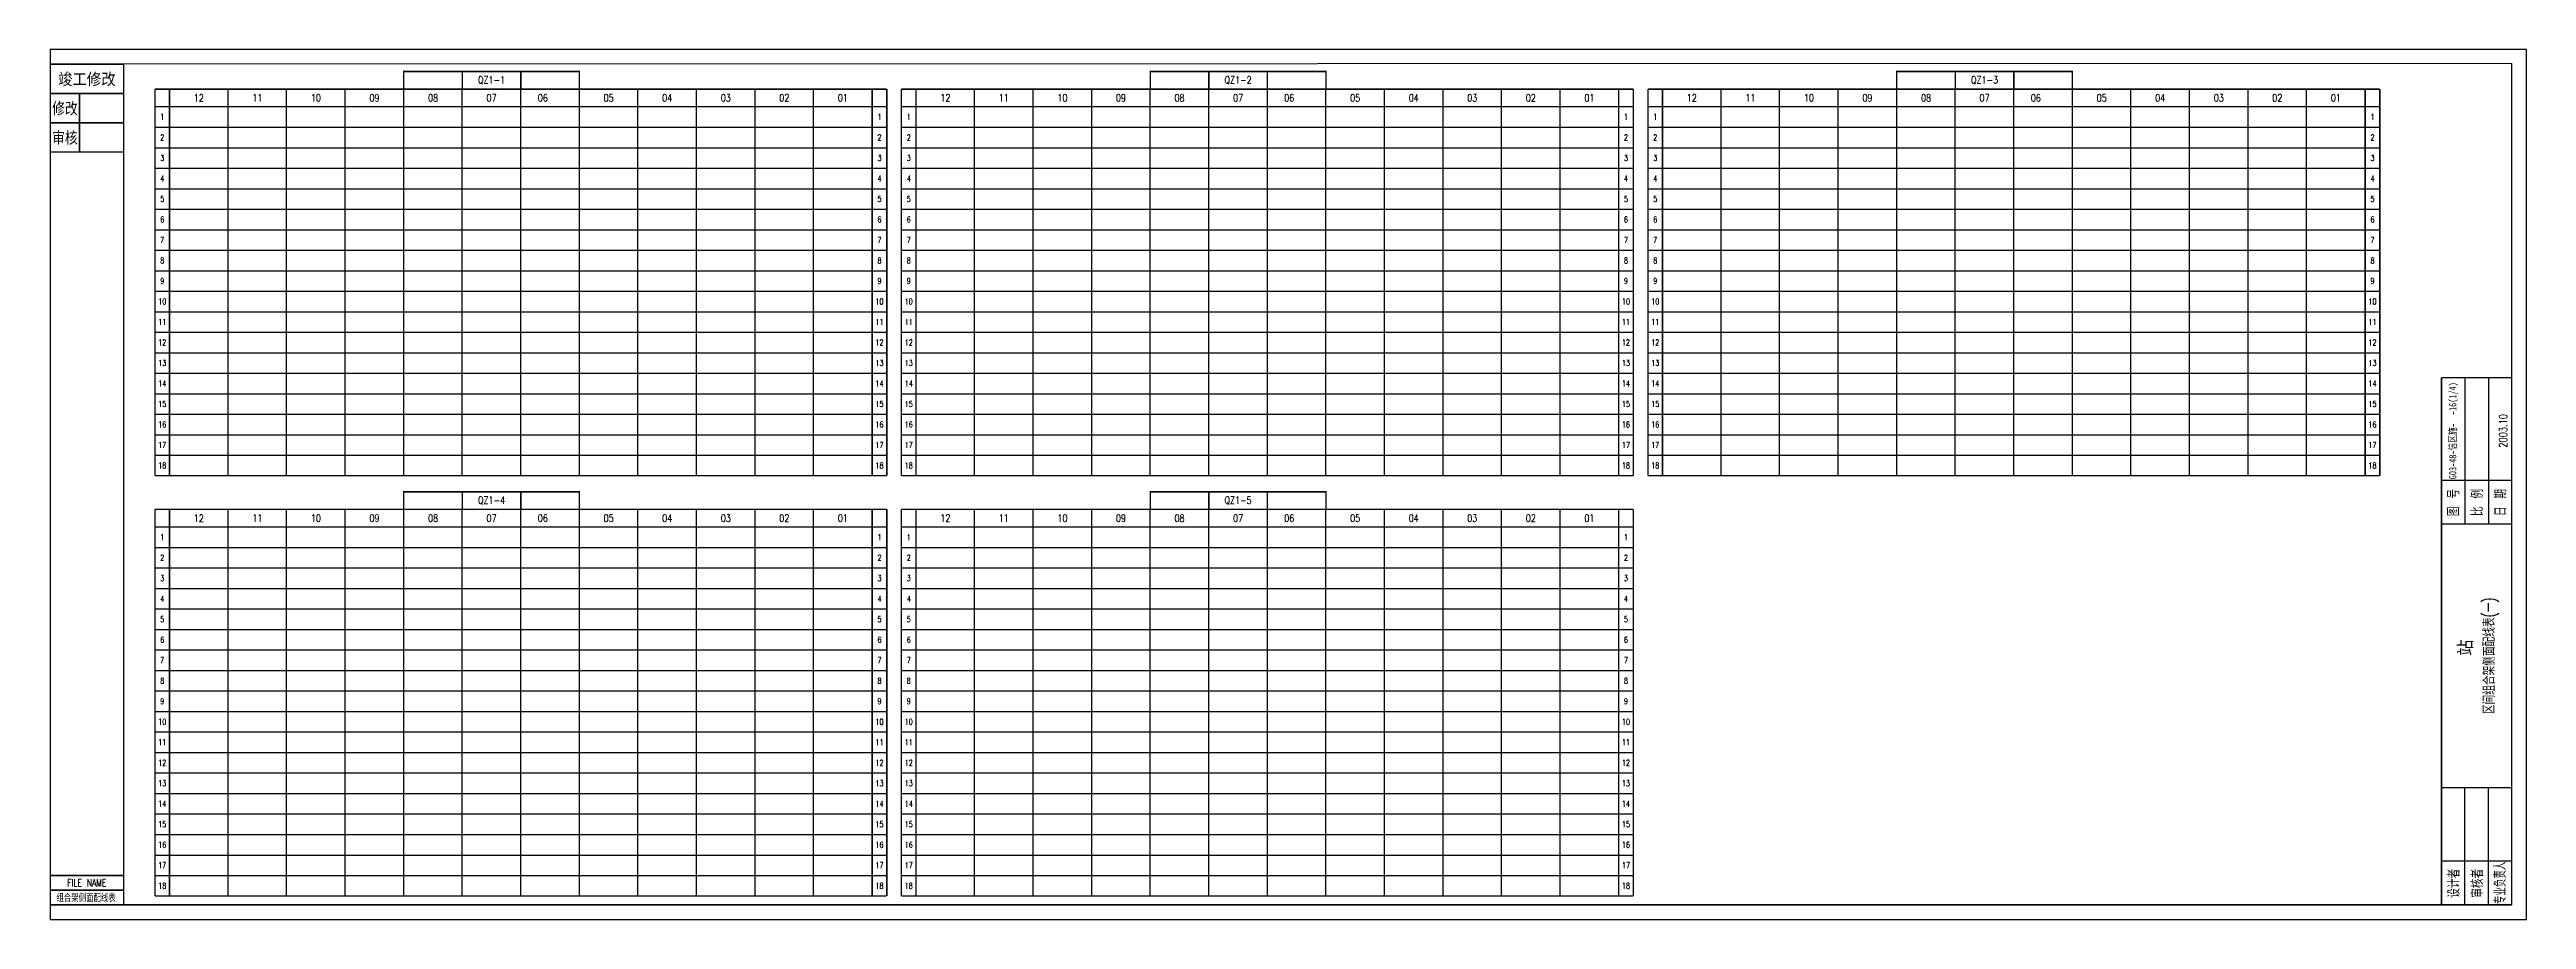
# Model space of a CAD drawing. Extents: x -41 to 805, y -278 to 19.
import ezdxf
from ezdxf.enums import TextEntityAlignment as Align

# ---------------------------------------------------------------- set-up
doc = ezdxf.new("R2010")
doc.units = 0
doc.header["$MEASUREMENT"] = 0
doc.layers.get('0').update_dxf_attribs({"linetype": 'CONTINUOUS'})
doc.layers.add('DEFINE', color=7, linetype='CONTINUOUS')
doc.styles.add('CHINESE', font='SimSun.ttf', dxfattribs={"width": 0.9})
doc.styles.get("Standard").update_dxf_attribs({"font": 'txt.shx', "width": 0.75, "bigfont": 'hztxt.shx'})

msp = doc.modelspace()

# ---------------------------------------------------------------- linework, layer by layer
for p, q in [((805.1, 19.5), (-40.75, 19.5)), ((-40.75, 19.5), (-40.75, -277.5)), ((805.1, -277.5), (805.1, 19.5)), ((800.1, 14.72), (-15.75, 14.5)), ((-15.75, 14.5), (-15.75, -272.5)), ((800.1, -272.5), (800.1, 14.72)), ((800.1, -272.5), (800.1, 14.67)), ((0, -126), (0, 6)), ((20, -126), (20, 6)), ((40, -126), (40, 6)), ((60, -126), (60, 6)), ((80, -126), (80, 6)), ((100, -126), (100, 6)), ((120, -126), (120, 6)), ((140, -126), (140, 6)), ((160, -126), (160, 6)), ((180, -126), (180, 6)), ((200, -126), (200, 6)), ((220, -126), (220, 6)), ((255, -126), (255, 6)), ((275, -126), (275, 6)), ((295, -126), (295, 6)), ((315, -126), (315, 6)), ((335, -126), (335, 6)), ((355, -126), (355, 6)), ((375, -126), (375, 6)), ((395, -126), (395, 6)), ((415, -126), (415, 6)), ((435, -126), (435, 6)), ((455, -126), (455, 6)), ((475, -126), (475, 6)), ((510, -126), (510, 6)), ((530, -126), (530, 6)), ((550, -126), (550, 6)), ((570, -126), (570, 6)), ((590, -126), (590, 6)), ((610, -126), (610, 6)), ((630, -126), (630, 6)), ((650, -126), (650, 6)), ((670, -126), (670, 6)), ((690, -126), (690, 6)), ((710, -126), (710, 6)), ((730, -126), (730, 6)), ((-5, -7), (60, -7)), ((55, -7), (120, -7)), ((120, -7), (245, -7)), ((250, -7), (315, -7)), ((310, -7), (375, -7)), ((375, -7), (500, -7)), ((505, -7), (570, -7)), ((565, -7), (630, -7)), ((630, -7), (755, -7)), ((-5, -14), (60, -14)), ((55, -14), (120, -14)), ((120, -14), (245, -14)), ((250, -14), (315, -14)), ((310, -14), (375, -14)), ((375, -14), (500, -14)), ((505, -14), (570, -14)), ((565, -14), (630, -14)), ((630, -14), (755, -14)), ((-5, -21), (60, -21)), ((55, -21), (120, -21)), ((120, -21), (245, -21)), ((250, -21), (315, -21)), ((310, -21), (375, -21)), ((375, -21), (500, -21)), ((505, -21), (570, -21)), ((565, -21), (630, -21)), ((630, -21), (755, -21)), ((-5, -28), (60, -28)), ((55, -28), (120, -28)), ((120, -28), (245, -28)), ((250, -28), (315, -28)), ((310, -28), (375, -28)), ((375, -28), (500, -28)), ((505, -28), (570, -28)), ((565, -28), (630, -28)), ((630, -28), (755, -28)), ((-5, -35), (60, -35)), ((-5, -42), (60, -42)), ((55, -35), (120, -35)), ((55, -42), (120, -42)), ((120, -35), (245, -35)), ((120, -42), (245, -42)), ((250, -35), (315, -35)), ((250, -42), (315, -42)), ((310, -35), (375, -35)), ((310, -42), (375, -42)), ((375, -35), (500, -35)), ((375, -42), (500, -42)), ((505, -35), (570, -35)), ((505, -42), (570, -42)), ((565, -35), (630, -35)), ((565, -42), (630, -42)), ((630, -35), (755, -35)), ((630, -42), (755, -42)), ((-5, -49), (60, -49)), ((55, -49), (120, -49)), ((120, -49), (245, -49)), ((250, -49), (315, -49)), ((310, -49), (375, -49)), ((375, -49), (500, -49)), ((505, -49), (570, -49)), ((565, -49), (630, -49)), ((630, -49), (755, -49)), ((-5, -56), (60, -56)), ((55, -56), (120, -56)), ((120, -56), (245, -56)), ((250, -56), (315, -56)), ((310, -56), (375, -56)), ((375, -56), (500, -56)), ((505, -56), (570, -56)), ((565, -56), (630, -56)), ((630, -56), (755, -56)), ((-5, -63), (60, -63)), ((55, -63), (120, -63)), ((120, -63), (245, -63)), ((250, -63), (315, -63)), ((310, -63), (375, -63)), ((375, -63), (500, -63)), ((505, -63), (570, -63)), ((565, -63), (630, -63)), ((630, -63), (755, -63)), ((-5, -70), (60, -70)), ((55, -70), (120, -70)), ((120, -70), (245, -70)), ((250, -70), (315, -70)), ((310, -70), (375, -70)), ((375, -70), (500, -70)), ((505, -70), (570, -70)), ((565, -70), (630, -70)), ((630, -70), (755, -70)), ((-5, -77), (60, -77)), ((-5, -84), (60, -84)), ((55, -77), (120, -77)), ((55, -84), (120, -84)), ((120, -77), (245, -77)), ((120, -84), (245, -84)), ((250, -77), (315, -77)), ((250, -84), (315, -84)), ((310, -77), (375, -77)), ((310, -84), (375, -84)), ((375, -77), (500, -77)), ((375, -84), (500, -84)), ((505, -77), (570, -77)), ((505, -84), (570, -84)), ((565, -77), (630, -77)), ((565, -84), (630, -84)), ((630, -77), (755, -77)), ((630, -84), (755, -84)), ((-5, -91), (60, -91)), ((55, -91), (120, -91)), ((120, -91), (245, -91)), ((250, -91), (315, -91)), ((310, -91), (375, -91)), ((375, -91), (500, -91)), ((505, -91), (570, -91)), ((565, -91), (630, -91)), ((630, -91), (755, -91)), ((784.1, -92.5), (784.1, -142.5)), ((792.1, -92.5), (792.1, -142.5)), ((-5, -98), (60, -98)), ((55, -98), (120, -98)), ((120, -98), (245, -98)), ((250, -98), (315, -98)), ((310, -98), (375, -98)), ((375, -98), (500, -98)), ((505, -98), (570, -98)), ((565, -98), (630, -98)), ((630, -98), (755, -98)), ((-5, -105), (60, -105)), ((55, -105), (120, -105)), ((120, -105), (245, -105)), ((250, -105), (315, -105)), ((310, -105), (375, -105)), ((375, -105), (500, -105)), ((505, -105), (570, -105)), ((565, -105), (630, -105)), ((630, -105), (755, -105)), ((-5, -112), (60, -112)), ((55, -112), (120, -112)), ((120, -112), (245, -112)), ((250, -112), (315, -112)), ((310, -112), (375, -112)), ((375, -112), (500, -112)), ((505, -112), (570, -112)), ((565, -112), (630, -112)), ((630, -112), (755, -112)), ((-5, -119), (60, -119)), ((55, -119), (120, -119)), ((120, -119), (245, -119)), ((250, -119), (315, -119)), ((310, -119), (375, -119)), ((375, -119), (500, -119)), ((505, -119), (570, -119)), ((565, -119), (630, -119)), ((630, -119), (755, -119)), ((776.1, -127.5), (800.1, -127.5)), ((0, -269.5), (0, -137.5)), ((20, -269.5), (20, -137.5)), ((40, -269.5), (40, -137.5)), ((60, -269.5), (60, -137.5)), ((80, -269.5), (80, -137.5)), ((100, -269.5), (100, -137.5)), ((120, -269.5), (120, -137.5)), ((140, -269.5), (140, -137.5)), ((160, -269.5), (160, -137.5)), ((180, -269.5), (180, -137.5)), ((200, -269.5), (200, -137.5)), ((220, -269.5), (220, -137.5)), ((255, -269.5), (255, -137.5)), ((275, -269.5), (275, -137.5)), ((295, -269.5), (295, -137.5)), ((315, -269.5), (315, -137.5)), ((335, -269.5), (335, -137.5)), ((355, -269.5), (355, -137.5)), ((375, -269.5), (375, -137.5)), ((395, -269.5), (395, -137.5)), ((415, -269.5), (415, -137.5)), ((435, -269.5), (435, -137.5)), ((455, -269.5), (455, -137.5)), ((475, -269.5), (475, -137.5)), ((-5, -150.5), (60, -150.5)), ((55, -150.5), (120, -150.5)), ((120, -150.5), (245, -150.5)), ((250, -150.5), (315, -150.5)), ((310, -150.5), (375, -150.5)), ((375, -150.5), (500, -150.5)), ((-5, -157.5), (60, -157.5)), ((55, -157.5), (120, -157.5)), ((120, -157.5), (245, -157.5)), ((250, -157.5), (315, -157.5)), ((310, -157.5), (375, -157.5)), ((375, -157.5), (500, -157.5)), ((-5, -164.5), (60, -164.5)), ((55, -164.5), (120, -164.5)), ((120, -164.5), (245, -164.5)), ((250, -164.5), (315, -164.5)), ((310, -164.5), (375, -164.5)), ((375, -164.5), (500, -164.5)), ((-5, -171.5), (60, -171.5)), ((55, -171.5), (120, -171.5)), ((120, -171.5), (245, -171.5)), ((250, -171.5), (315, -171.5)), ((310, -171.5), (375, -171.5)), ((375, -171.5), (500, -171.5)), ((-5, -178.5), (60, -178.5)), ((-5, -185.5), (60, -185.5)), ((55, -178.5), (120, -178.5)), ((55, -185.5), (120, -185.5)), ((120, -178.5), (245, -178.5)), ((120, -185.5), (245, -185.5)), ((250, -178.5), (315, -178.5)), ((250, -185.5), (315, -185.5)), ((310, -178.5), (375, -178.5)), ((310, -185.5), (375, -185.5)), ((375, -178.5), (500, -178.5)), ((375, -185.5), (500, -185.5)), ((-5, -192.5), (60, -192.5)), ((55, -192.5), (120, -192.5)), ((120, -192.5), (245, -192.5)), ((250, -192.5), (315, -192.5)), ((310, -192.5), (375, -192.5)), ((375, -192.5), (500, -192.5)), ((-5, -199.5), (60, -199.5)), ((55, -199.5), (120, -199.5)), ((120, -199.5), (245, -199.5)), ((250, -199.5), (315, -199.5)), ((310, -199.5), (375, -199.5)), ((375, -199.5), (500, -199.5)), ((-5, -206.5), (60, -206.5)), ((55, -206.5), (120, -206.5)), ((120, -206.5), (245, -206.5)), ((250, -206.5), (315, -206.5)), ((310, -206.5), (375, -206.5)), ((375, -206.5), (500, -206.5)), ((-5, -213.5), (60, -213.5)), ((55, -213.5), (120, -213.5)), ((120, -213.5), (245, -213.5)), ((250, -213.5), (315, -213.5)), ((310, -213.5), (375, -213.5)), ((375, -213.5), (500, -213.5)), ((-5, -220.5), (60, -220.5)), ((-5, -227.5), (60, -227.5)), ((55, -220.5), (120, -220.5)), ((55, -227.5), (120, -227.5)), ((120, -220.5), (245, -220.5)), ((120, -227.5), (245, -227.5)), ((250, -220.5), (315, -220.5)), ((250, -227.5), (315, -227.5)), ((310, -220.5), (375, -220.5)), ((310, -227.5), (375, -227.5)), ((375, -220.5), (500, -220.5)), ((375, -227.5), (500, -227.5)), ((-5, -234.5), (60, -234.5)), ((55, -234.5), (120, -234.5)), ((120, -234.5), (245, -234.5)), ((250, -234.5), (315, -234.5)), ((310, -234.5), (375, -234.5)), ((375, -234.5), (500, -234.5)), ((784.1, -272.5), (784.1, -232.75)), ((792.1, -272.5), (792.1, -232.5)), ((-5, -241.5), (60, -241.5)), ((55, -241.5), (120, -241.5)), ((120, -241.5), (245, -241.5)), ((250, -241.5), (315, -241.5)), ((310, -241.5), (375, -241.5)), ((375, -241.5), (500, -241.5)), ((-5, -248.5), (60, -248.5)), ((55, -248.5), (120, -248.5)), ((120, -248.5), (245, -248.5)), ((250, -248.5), (315, -248.5)), ((310, -248.5), (375, -248.5)), ((375, -248.5), (500, -248.5)), ((-5, -255.5), (60, -255.5)), ((55, -255.5), (120, -255.5)), ((120, -255.5), (245, -255.5)), ((250, -255.5), (315, -255.5)), ((310, -255.5), (375, -255.5)), ((375, -255.5), (500, -255.5)), ((776.1, -257.5), (800.1, -257.5)), ((-5, -262.5), (60, -262.5)), ((55, -262.5), (120, -262.5)), ((120, -262.5), (245, -262.5)), ((250, -262.5), (315, -262.5)), ((310, -262.5), (375, -262.5)), ((375, -262.5), (500, -262.5)), ((-40.75, -277.5), (805.1, -277.5))]:
    msp.add_line(p, q)
for points in [[(-40.75, 14.5, 0.5, 0.5, 0), (-15.75, 14.5, 0.5, 0.5, 0)], [(-40.75, 4.5, 0.5, 0.5, 0), (-15.75, 4.5, 0.5, 0.5, 0)], [(-30.75, -15.5, 0.5, 0.5, 0), (-30.75, 4.5, 0.5, 0.5, 0)], [(-40.75, -5.5, 0.5, 0.5, 0), (-15.75, -5.5, 0.5, 0.5, 0)], [(-40.75, -15.5, 0.5, 0.5, 0), (-15.75, -15.5, 0.5, 0.5, 0)]]:
    msp.add_lwpolyline(points, format="xyseb")
at = {"const_width": 0.5}
for points in [[(80, 6), (80, 12), (140, 12), (140, 6)], [(100, 6), (100, 12)], [(120, 12), (120, 6)], [(335, 6), (335, 12), (395, 12), (395, 6)], [(355, 6), (355, 12)], [(375, 12), (375, 6)], [(590, 6), (590, 12), (650, 12), (650, 6)], [(610, 6), (610, 12)], [(630, 12), (630, 6)], [(-5, 6), (-5, -126)], [(60, 6), (-5, 6)], [(-5, 0), (60, 0)], [(0, -126), (0, 6)], [(120, 6), (55, 6)], [(55, 0), (120, 0)], [(245, 6), (120, 6)], [(120, 0), (245, 0)], [(240, -126), (240, 6)], [(245, -126), (245, 6)], [(250, -126), (250, 6)], [(250, 6), (250, -126)], [(315, 6), (250, 6)], [(250, 0), (315, 0)], [(255, -126), (255, 6)], [(375, 6), (310, 6)], [(310, 0), (375, 0)], [(500, 6), (375, 6)], [(375, 0), (500, 0)], [(495, -126), (495, 6)], [(500, 6), (500, -126)], [(505, -126), (505, 6)], [(505, 6), (505, -126)], [(570, 6), (505, 6)], [(505, 0), (570, 0)], [(510, -126), (510, 6)], [(630, 6), (565, 6)], [(565, 0), (630, 0)], [(755, 6), (630, 6)], [(630, 0), (755, 0)], [(750, -126), (750, 6)], [(755, -126), (755, 6)], [(776.1, -92.5), (776.1, -272.5), (-15.75, -272.5)], [(776.1, -92.5), (800.1, -92.5)], [(-5, -126), (60, -126)], [(55, -126), (120, -126)], [(120, -126), (245, -126)], [(250, -126), (315, -126)], [(310, -126), (375, -126)], [(375, -126), (500, -126)], [(505, -126), (570, -126)], [(565, -126), (630, -126)], [(630, -126), (755, -126)], [(80, -137.5), (80, -131.5), (140, -131.5), (140, -137.5)], [(100, -137.5), (100, -131.5)], [(120, -131.5), (120, -137.5)], [(335, -137.5), (335, -131.5), (395, -131.5), (395, -137.5)], [(355, -137.5), (355, -131.5)], [(375, -131.5), (375, -137.5)], [(-5, -137.5), (-5, -269.5)], [(60, -137.5), (-5, -137.5)], [(-5, -143.5), (60, -143.5)], [(0, -269.5), (0, -137.5)], [(120, -137.5), (55, -137.5)], [(55, -143.5), (120, -143.5)], [(245, -137.5), (120, -137.5)], [(120, -143.5), (245, -143.5)], [(240, -269.5), (240, -137.5)], [(245, -269.5), (245, -137.5)], [(250, -269.5), (250, -137.5)], [(250, -137.5), (250, -269.5)], [(315, -137.5), (250, -137.5)], [(250, -143.5), (315, -143.5)], [(255, -269.5), (255, -137.5)], [(375, -137.5), (310, -137.5)], [(310, -143.5), (375, -143.5)], [(500, -137.5), (375, -137.5)], [(375, -143.5), (500, -143.5)], [(495, -269.5), (495, -137.5)], [(500, -269.5), (500, -137.5)], [(500, -137.5), (500, -269.5)], [(776.1, -142.5), (800.1, -142.5)], [(776.1, -232.5), (800.1, -232.5)], [(-40.75, -262.5), (-15.75, -262.5)], [(-40.75, -267.5), (-15.75, -267.5)], [(-5, -269.5), (60, -269.5)], [(55, -269.5), (120, -269.5)], [(120, -269.5), (245, -269.5)], [(250, -269.5), (315, -269.5)], [(310, -269.5), (375, -269.5)], [(375, -269.5), (500, -269.5)], [(-15.75, -272.5), (-40.75, -272.5)], [(776.1, -272.5), (800.1, -272.5)]]:
    msp.add_lwpolyline(points, dxfattribs=at)

# ---------------------------------------------------------------- texts
at = {"style": 'CHINESE'}
for s, width, p in [('竣工修改', 0.9, (-28.25, 9.5)), ('修改', 0.8, (-35.75, -0.5)), ('审核', 0.8, (-35.75, -10.5))]:
    msp.add_text(s, height=4, dxfattribs=dict(at, width=width)).set_placement(p, align=Align.MIDDLE)
for s, height, width, p in [('12', 2.5, 0.8, (10, 3)), ('11', 2.5, 0.8, (30, 3)), ('10', 2.5, 0.8, (50, 3)), ('09', 2.5, 0.8, (70, 3)), ('08', 2.5, 0.8, (90, 3)), ('07', 2.5, 0.8, (110, 3)), ('06', 2.5, 0.8, (127.5, 3)), ('05', 2.5, 0.8, (150, 3)), ('04', 2.5, 0.8, (170, 3)), ('03', 2.5, 0.8, (190, 3)), ('02', 2.5, 0.8, (210, 3)), ('01', 2.5, 0.8, (230, 3)), ('12', 2.5, 0.8, (265, 3)), ('11', 2.5, 0.8, (285, 3)), ('10', 2.5, 0.8, (305, 3)), ('09', 2.5, 0.8, (325, 3)), ('08', 2.5, 0.8, (345, 3)), ('07', 2.5, 0.8, (365, 3)), ('06', 2.5, 0.8, (382.5, 3)), ('05', 2.5, 0.8, (405, 3)), ('04', 2.5, 0.8, (425, 3)), ('03', 2.5, 0.8, (445, 3)), ('02', 2.5, 0.8, (465, 3)), ('01', 2.5, 0.8, (485, 3)), ('12', 2.5, 0.8, (520, 3)), ('11', 2.5, 0.8, (540, 3)), ('10', 2.5, 0.8, (560, 3)), ('09', 2.5, 0.8, (580, 3)), ('08', 2.5, 0.8, (600, 3)), ('07', 2.5, 0.8, (620, 3)), ('06', 2.5, 0.8, (637.5, 3)), ('05', 2.5, 0.8, (660, 3)), ('04', 2.5, 0.8, (680, 3)), ('03', 2.5, 0.8, (700, 3)), ('02', 2.5, 0.8, (720, 3)), ('01', 2.5, 0.8, (740, 3)), ('1', 2, 0.8, (-2.5, -3.5)), ('1', 2, 0.8, (242.5, -3.5)), ('1', 2, 0.8, (252.5, -3.5)), ('1', 2, 0.8, (497.5, -3.5)), ('1', 2, 0.8, (507.5, -3.5)), ('1', 2, 0.8, (752.5, -3.5)), ('2', 2, 0.8, (-2.5, -10.5)), ('3', 2, 0.8, (-2.5, -17.5)), ('2', 2, 0.8, (242.5, -10.5)), ('3', 2, 0.8, (242.5, -17.5)), ('2', 2, 0.8, (252.5, -10.5)), ('3', 2, 0.8, (252.5, -17.5)), ('2', 2, 0.8, (497.5, -10.5)), ('3', 2, 0.8, (497.5, -17.5)), ('2', 2, 0.8, (507.5, -10.5)), ('3', 2, 0.8, (507.5, -17.5)), ('2', 2, 0.8, (752.5, -10.5)), ('3', 2, 0.8, (752.5, -17.5)), ('4', 2, 0.8, (-2.5, -24.5)), ('4', 2, 0.8, (242.5, -24.5)), ('4', 2, 0.8, (252.5, -24.5)), ('4', 2, 0.8, (497.5, -24.5)), ('4', 2, 0.8, (507.5, -24.5)), ('4', 2, 0.8, (752.5, -24.5)), ('5', 2, 0.8, (-2.5, -31.5)), ('5', 2, 0.8, (242.5, -31.5)), ('5', 2, 0.8, (252.5, -31.5)), ('5', 2, 0.8, (497.5, -31.5)), ('5', 2, 0.8, (507.5, -31.5)), ('5', 2, 0.8, (752.5, -31.5)), ('6', 2, 0.8, (-2.5, -38.5)), ('6', 2, 0.8, (242.5, -38.5)), ('6', 2, 0.8, (252.5, -38.5)), ('6', 2, 0.8, (497.5, -38.5)), ('6', 2, 0.8, (507.5, -38.5)), ('6', 2, 0.8, (752.5, -38.5)), ('7', 2, 0.8, (-2.5, -45.5)), ('7', 2, 0.8, (242.5, -45.5)), ('7', 2, 0.8, (252.5, -45.5)), ('7', 2, 0.8, (497.5, -45.5)), ('7', 2, 0.8, (507.5, -45.5)), ('7', 2, 0.8, (752.5, -45.5)), ('8', 2, 0.8, (-2.5, -52.5)), ('9', 2, 0.8, (-2.5, -59.5)), ('8', 2, 0.8, (242.5, -52.5)), ('9', 2, 0.8, (242.5, -59.5)), ('8', 2, 0.8, (252.5, -52.5)), ('9', 2, 0.8, (252.5, -59.5)), ('8', 2, 0.8, (497.5, -52.5)), ('9', 2, 0.8, (497.5, -59.5)), ('8', 2, 0.8, (507.5, -52.5)), ('9', 2, 0.8, (507.5, -59.5)), ('8', 2, 0.8, (752.5, -52.5)), ('9', 2, 0.8, (752.5, -59.5)), ('10', 2, 0.8, (-2.5, -66.5)), ('10', 2, 0.8, (242.5, -66.5)), ('10', 2, 0.8, (252.5, -66.5)), ('10', 2, 0.8, (497.5, -66.5)), ('10', 2, 0.8, (507.5, -66.5)), ('10', 2, 0.8, (752.5, -66.5)), ('11', 2, 0.8, (-2.5, -73.5)), ('11', 2, 0.8, (242.5, -73.5)), ('11', 2, 0.8, (252.5, -73.5)), ('11', 2, 0.8, (497.5, -73.5)), ('11', 2, 0.8, (507.5, -73.5)), ('11', 2, 0.8, (752.5, -73.5)), ('12', 2, 0.8, (-2.5, -80.5)), ('12', 2, 0.8, (242.5, -80.5)), ('12', 2, 0.8, (252.5, -80.5)), ('12', 2, 0.8, (497.5, -80.5)), ('12', 2, 0.8, (507.5, -80.5)), ('12', 2, 0.8, (752.5, -80.5)), ('13', 2, 0.8, (-2.5, -87.5)), ('13', 2, 0.8, (242.5, -87.5)), ('13', 2, 0.8, (252.5, -87.5)), ('13', 2, 0.8, (497.5, -87.5)), ('13', 2, 0.8, (507.5, -87.5)), ('13', 2, 0.8, (752.5, -87.5)), ('14', 2, 0.8, (-2.5, -94.5)), ('15', 2, 0.8, (-2.5, -101.5)), ('14', 2, 0.8, (242.5, -94.5)), ('15', 2, 0.8, (242.5, -101.5)), ('14', 2, 0.8, (252.5, -94.5)), ('15', 2, 0.8, (252.5, -101.5)), ('14', 2, 0.8, (497.5, -94.5)), ('15', 2, 0.8, (497.5, -101.5)), ('14', 2, 0.8, (507.5, -94.5)), ('15', 2, 0.8, (507.5, -101.5)), ('14', 2, 0.8, (752.5, -94.5)), ('15', 2, 0.8, (752.5, -101.5)), ('16', 2, 0.8, (-2.5, -108.5)), ('16', 2, 0.8, (242.5, -108.5)), ('16', 2, 0.8, (252.5, -108.5)), ('16', 2, 0.8, (497.5, -108.5)), ('16', 2, 0.8, (507.5, -108.5)), ('16', 2, 0.8, (752.5, -108.5)), ('17', 2, 0.8, (-2.5, -115.5)), ('17', 2, 0.8, (242.5, -115.5)), ('17', 2, 0.8, (252.5, -115.5)), ('17', 2, 0.8, (497.5, -115.5)), ('17', 2, 0.8, (507.5, -115.5)), ('17', 2, 0.8, (752.5, -115.5)), ('18', 2, 0.8, (-2.5, -122.5)), ('18', 2, 0.8, (242.5, -122.5)), ('18', 2, 0.8, (252.5, -122.5)), ('18', 2, 0.8, (497.5, -122.5)), ('18', 2, 0.8, (507.5, -122.5)), ('18', 2, 0.8, (752.5, -122.5)), ('12', 2.5, 0.8, (10, -140.5)), ('11', 2.5, 0.8, (30, -140.5)), ('10', 2.5, 0.8, (50, -140.5)), ('09', 2.5, 0.8, (70, -140.5)), ('08', 2.5, 0.8, (90, -140.5)), ('07', 2.5, 0.8, (110, -140.5)), ('06', 2.5, 0.8, (127.5, -140.5)), ('05', 2.5, 0.8, (150, -140.5)), ('04', 2.5, 0.8, (170, -140.5)), ('03', 2.5, 0.8, (190, -140.5)), ('02', 2.5, 0.8, (210, -140.5)), ('01', 2.5, 0.8, (230, -140.5)), ('12', 2.5, 0.8, (265, -140.5)), ('11', 2.5, 0.8, (285, -140.5)), ('10', 2.5, 0.8, (305, -140.5)), ('09', 2.5, 0.8, (325, -140.5)), ('08', 2.5, 0.8, (345, -140.5)), ('07', 2.5, 0.8, (365, -140.5)), ('06', 2.5, 0.8, (382.5, -140.5)), ('05', 2.5, 0.8, (405, -140.5)), ('04', 2.5, 0.8, (425, -140.5)), ('03', 2.5, 0.8, (445, -140.5)), ('02', 2.5, 0.8, (465, -140.5)), ('01', 2.5, 0.8, (485, -140.5)), ('1', 2, 0.8, (-2.5, -147)), ('1', 2, 0.8, (242.5, -147)), ('1', 2, 0.8, (252.5, -147)), ('1', 2, 0.8, (497.5, -147)), ('2', 2, 0.8, (-2.5, -154)), ('3', 2, 0.8, (-2.5, -161)), ('2', 2, 0.8, (242.5, -154)), ('3', 2, 0.8, (242.5, -161)), ('2', 2, 0.8, (252.5, -154)), ('3', 2, 0.8, (252.5, -161)), ('2', 2, 0.8, (497.5, -154)), ('3', 2, 0.8, (497.5, -161)), ('4', 2, 0.8, (-2.5, -168)), ('4', 2, 0.8, (242.5, -168)), ('4', 2, 0.8, (252.5, -168)), ('4', 2, 0.8, (497.5, -168)), ('5', 2, 0.8, (-2.5, -175)), ('5', 2, 0.8, (242.5, -175)), ('5', 2, 0.8, (252.5, -175)), ('5', 2, 0.8, (497.5, -175)), ('6', 2, 0.8, (-2.5, -182)), ('6', 2, 0.8, (242.5, -182)), ('6', 2, 0.8, (252.5, -182)), ('6', 2, 0.8, (497.5, -182)), ('7', 2, 0.8, (-2.5, -189)), ('7', 2, 0.8, (242.5, -189)), ('7', 2, 0.8, (252.5, -189)), ('7', 2, 0.8, (497.5, -189)), ('8', 2, 0.8, (-2.5, -196)), ('9', 2, 0.8, (-2.5, -203)), ('8', 2, 0.8, (242.5, -196)), ('9', 2, 0.8, (242.5, -203)), ('8', 2, 0.8, (252.5, -196)), ('9', 2, 0.8, (252.5, -203)), ('8', 2, 0.8, (497.5, -196)), ('9', 2, 0.8, (497.5, -203)), ('10', 2, 0.8, (-2.5, -210)), ('10', 2, 0.8, (242.5, -210)), ('10', 2, 0.8, (252.5, -210)), ('10', 2, 0.8, (497.5, -210)), ('11', 2, 0.8, (-2.5, -217)), ('11', 2, 0.8, (242.5, -217)), ('11', 2, 0.8, (252.5, -217)), ('11', 2, 0.8, (497.5, -217)), ('12', 2, 0.8, (-2.5, -224)), ('12', 2, 0.8, (242.5, -224)), ('12', 2, 0.8, (252.5, -224)), ('12', 2, 0.8, (497.5, -224)), ('13', 2, 0.8, (-2.5, -231)), ('13', 2, 0.8, (242.5, -231)), ('13', 2, 0.8, (252.5, -231)), ('13', 2, 0.8, (497.5, -231)), ('14', 2, 0.8, (-2.5, -238)), ('15', 2, 0.8, (-2.5, -245)), ('14', 2, 0.8, (242.5, -238)), ('15', 2, 0.8, (242.5, -245)), ('14', 2, 0.8, (252.5, -238)), ('15', 2, 0.8, (252.5, -245)), ('14', 2, 0.8, (497.5, -238)), ('15', 2, 0.8, (497.5, -245)), ('16', 2, 0.8, (-2.5, -252)), ('16', 2, 0.8, (242.5, -252)), ('16', 2, 0.8, (252.5, -252)), ('16', 2, 0.8, (497.5, -252)), ('17', 2, 0.8, (-2.5, -259)), ('17', 2, 0.8, (242.5, -259)), ('17', 2, 0.8, (252.5, -259)), ('17', 2, 0.8, (497.5, -259)), ('组合架侧面配线表', 2.5, 0.75, (-28.52, -269.95)), ('FILE NAME', 2.5, 0.75, (-28.25, -265)), ('18', 2, 0.8, (-2.5, -266)), ('18', 2, 0.8, (242.5, -266)), ('18', 2, 0.8, (252.5, -266)), ('18', 2, 0.8, (497.5, -266))]:
    msp.add_text(s, height=height, dxfattribs=dict(width=width)).set_placement(p, align=Align.MIDDLE)
at = {"width": 0.75}
for s, p in [('图 号', (780.1, -135.15)), ('比 例', (788.1, -135.15)), ('日 期', (796.1, -135.15)), ('设计者', (780.1, -265.15)), ('审核者', (788.1, -265.15))]:
    msp.add_text(s, height=4, rotation=90, dxfattribs=at).set_placement(p, align=Align.MIDDLE)
at = {"width": 0.52894}
msp.add_text('专业负责人', height=4, rotation=90, dxfattribs=at).set_placement((798.1, -272.25), (798.1, -257.75), align=Align.FIT)
at = {"layer": 'DEFINE', "color": 5, "width": 0.8}
for s, p in [('QZ1-1', (110, 9)), ('QZ1-3', (620, 9)), ('QZ1-4', (110, -134.5)), ('QZ1-5', (365, -134.5))]:
    msp.add_text(s, height=2.5, dxfattribs=at).set_placement(p, align=Align.MIDDLE)
at = {"layer": 'DEFINE', "color": 6, "width": 0.8}
msp.add_text('QZ1-2', height=2.5, dxfattribs=at).set_placement((365, 9), align=Align.MIDDLE)
at = {"layer": 'DEFINE', "color": 5, "style": 'CHINESE'}
for s, height, width, p in [('G03-48-信区施-  -16(1/4)', 2.5, 0.75, (780, -110.63)), ('站', 4.5, 0.9, (784.1, -184.69))]:
    msp.add_text(s, height=height, rotation=90, dxfattribs=dict(at, width=width)).set_placement(p, align=Align.MIDDLE)
at = {"layer": 'DEFINE', "color": 5, "width": 0.75}
for s, height, p in [('2003.10', 2.75, (797.1, -110.69)), ('区间组合架侧面配线表(一)', 4, (792.6, -187.44))]:
    msp.add_text(s, height=height, rotation=90, dxfattribs=at).set_placement(p, align=Align.MIDDLE)

doc.saveas('drawing.dxf')
